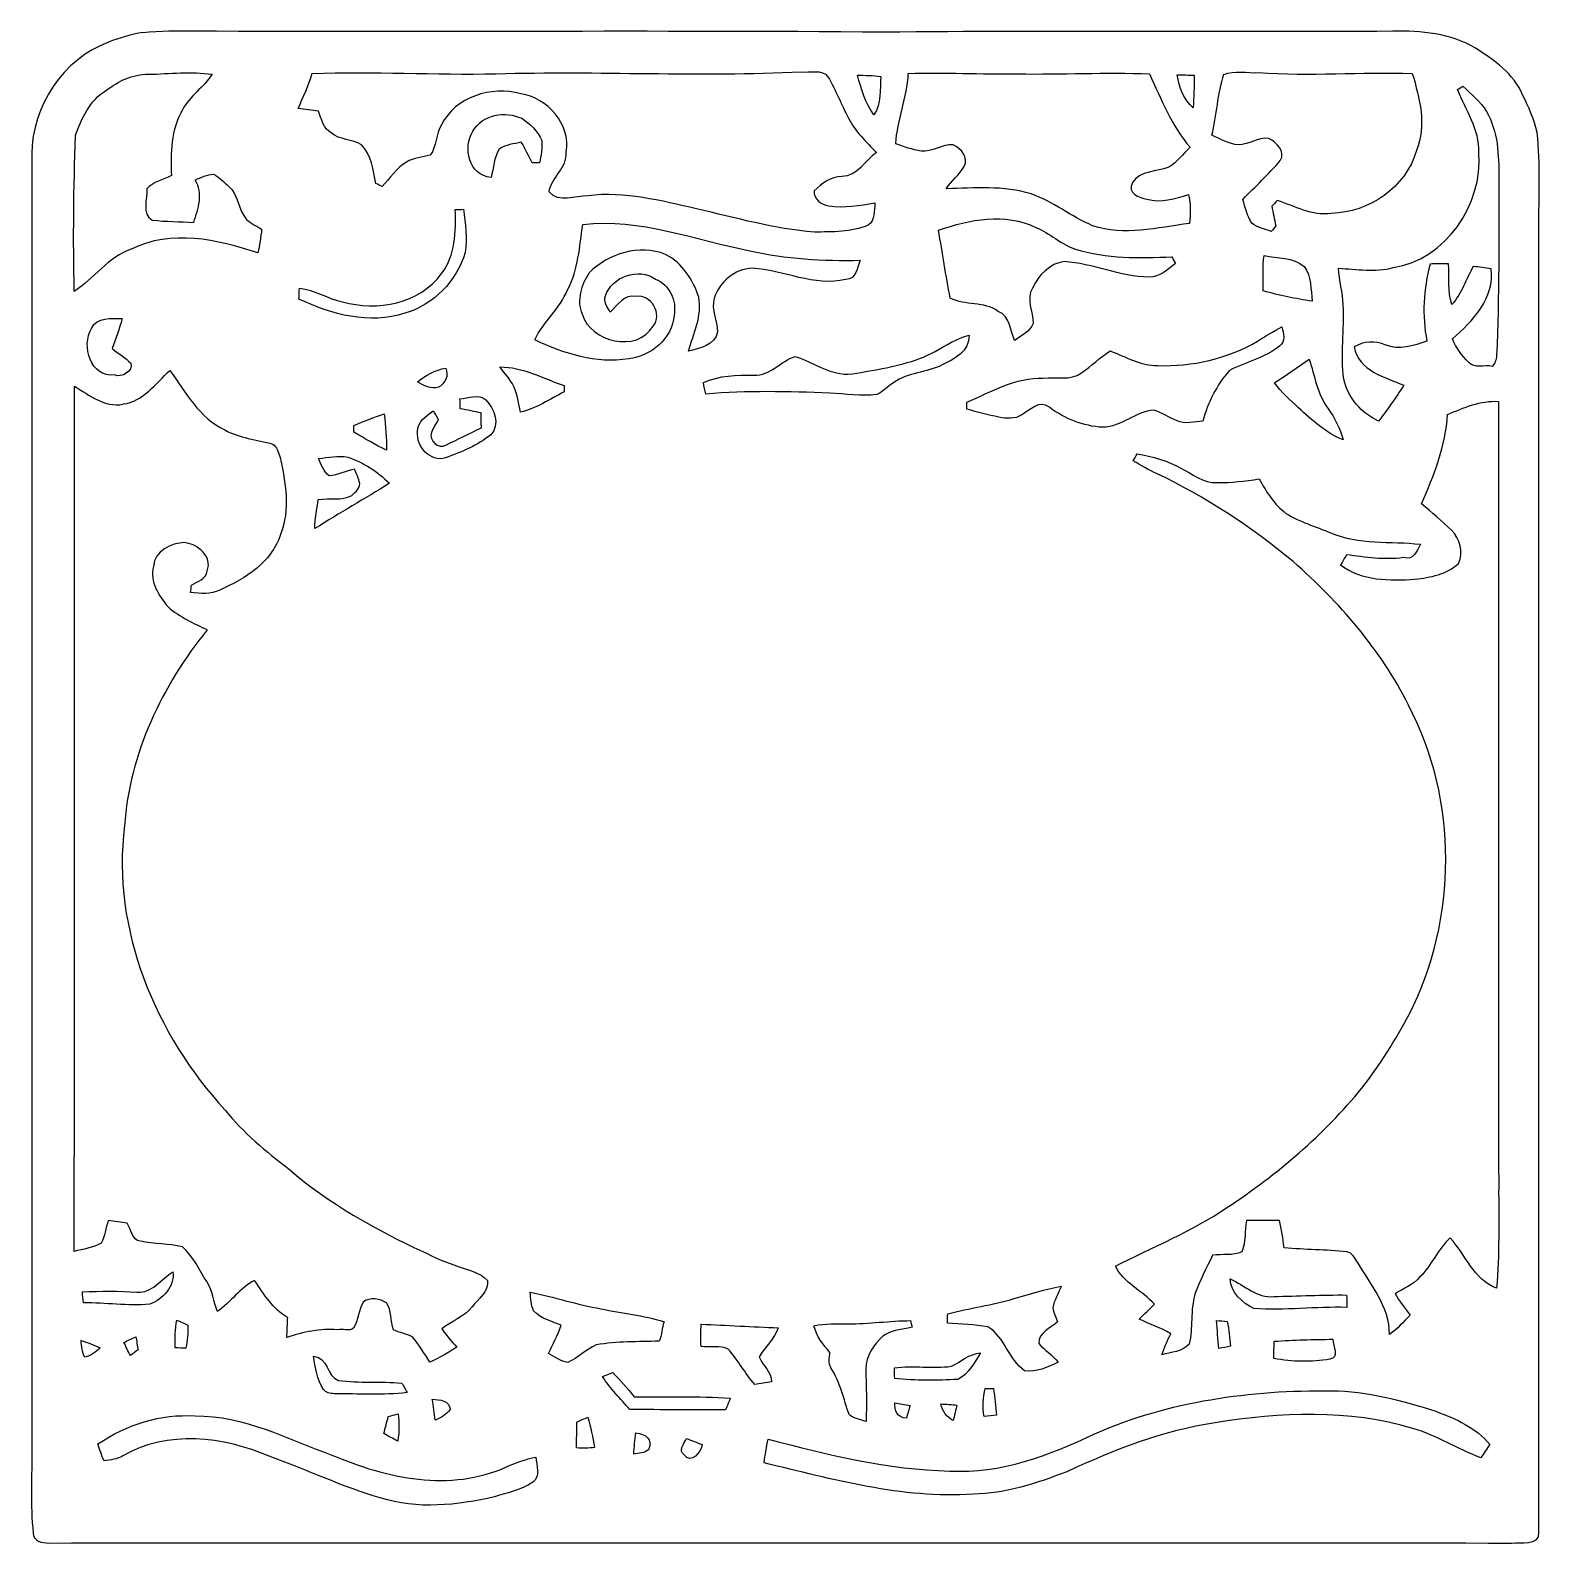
# Model space of a CAD drawing. Header units: centimetres. Extents: x -12.4 to 12.7, y -13 to 12.3.
import ezdxf

# ---------------------------------------------------------------- set-up
doc = ezdxf.new("R2010")
doc.units = ezdxf.units.CM
doc.header["$MEASUREMENT"] = 0
doc.layers.add('Camada 1', color=7, linetype='Continuous')

msp = doc.modelspace()

# ---------------------------------------------------------------- linework, layer by layer
at = {"layer": 'Camada 1', "color": 250}
for points, knots in [([(-10.516, 12.221), (-10.228, 12.25), (-9.937, 12.245), (-9.648, 12.245), (-9.648, 12.245), (-5.826, 12.229), (-2.004, 12.26), (1.818, 12.229), (1.818, 12.229), (4.64, 12.257), (7.462, 12.232), (10.285, 12.244), (10.285, 12.244), (10.755, 12.255), (11.253, 12.213), (11.664, 11.961), (11.664, 11.961), (11.977, 11.771), (12.298, 11.534), (12.447, 11.188), (12.447, 11.188), (12.544, 10.986), (12.642, 10.779), (12.689, 10.559), (12.689, 10.559), (12.748, 10.028), (12.713, 9.493), (12.72, 8.961), (12.72, 8.961), (12.719, 1.728), (12.719, -5.505), (12.72, -12.737), (12.72, -12.737), (12.737, -12.973), (12.397, -12.886), (12.262, -12.912), (12.262, -12.912), (4.147, -12.91), (-3.968, -12.909), (-12.083, -12.912), (-12.083, -12.912), (-12.19, -12.915), (-12.336, -12.878), (-12.341, -12.748), (-12.341, -12.748), (-12.388, -12.275), (-12.359, -11.798), (-12.364, -11.323), (-12.364, -11.323), (-12.362, -4.15), (-12.365, 3.024), (-12.362, 10.198), (-12.362, 10.198), (-12.361, 10.998), (-11.843, 11.782), (-11.088, 12.063), (-11.088, 12.063), (-10.902, 12.134), (-10.712, 12.196), (-10.514, 12.222), (-10.514, 12.222), (-10.514, 12.222), (-10.516, 12.221), (-10.516, 12.221)], [0, 0, 0, 0, 0.058824, 0.058824, 0.058824, 0.058824, 0.117647, 0.117647, 0.117647, 0.117647, 0.176471, 0.176471, 0.176471, 0.176471, 0.235294, 0.235294, 0.235294, 0.235294, 0.294118, 0.294118, 0.294118, 0.294118, 0.352941, 0.352941, 0.352941, 0.352941, 0.411765, 0.411765, 0.411765, 0.411765, 0.470588, 0.470588, 0.470588, 0.470588, 0.529412, 0.529412, 0.529412, 0.529412, 0.588235, 0.588235, 0.588235, 0.588235, 0.647059, 0.647059, 0.647059, 0.647059, 0.705882, 0.705882, 0.705882, 0.705882, 0.764706, 0.764706, 0.764706, 0.764706, 0.823529, 0.823529, 0.823529, 0.823529, 0.882353, 0.882353, 0.882353, 0.882353, 1, 1, 1, 1]), ([(-7.697, 11.545), (-7.75, 11.34), (-7.853, 11.156), (-7.928, 10.96), (-7.928, 10.96), (-7.817, 10.943), (-7.705, 10.928), (-7.593, 10.913), (-7.593, 10.913), (-7.545, 10.783), (-7.509, 10.631), (-7.383, 10.552), (-7.383, 10.552), (-7.238, 10.432), (-7.03, 10.454), (-6.877, 10.353), (-6.877, 10.353), (-6.708, 10.188), (-6.685, 9.931), (-6.636, 9.712), (-6.636, 9.712), (-6.602, 9.695), (-6.568, 9.677), (-6.534, 9.659), (-6.534, 9.659), (-6.403, 9.799), (-6.297, 9.969), (-6.128, 10.068), (-6.128, 10.068), (-6.008, 10.141), (-5.863, 10.147), (-5.731, 10.183), (-5.731, 10.183), (-5.629, 10.331), (-5.638, 10.531), (-5.546, 10.686), (-5.546, 10.686), (-5.312, 11.159), (-4.713, 11.338), (-4.227, 11.204), (-4.227, 11.204), (-3.778, 11.136), (-3.392, 10.701), (-3.47, 10.233), (-3.47, 10.233), (-3.447, 9.967), (-3.722, 9.817), (-3.755, 9.57), (-3.755, 9.57), (-3.59, 9.377), (-3.318, 9.505), (-3.106, 9.508), (-3.106, 9.508), (-2.493, 9.584), (-1.892, 9.423), (-1.3, 9.29), (-1.3, 9.29), (-0.651, 9.138), (-0.005, 8.957), (0.662, 8.902), (0.662, 8.902), (0.96, 8.907), (1.278, 8.899), (1.558, 9.018), (1.558, 9.018), (1.671, 9.099), (1.657, 9.262), (1.669, 9.387), (1.669, 9.387), (1.414, 9.35), (1.155, 9.298), (0.897, 9.34), (0.897, 9.34), (0.775, 9.359), (0.644, 9.453), (0.657, 9.589), (0.657, 9.589), (0.78, 9.717), (0.936, 9.822), (1.118, 9.827), (1.118, 9.827), (1.375, 9.825), (1.505, 10.097), (1.692, 10.228), (1.692, 10.228), (1.525, 10.408), (1.336, 10.575), (1.23, 10.8), (1.23, 10.8), (1.109, 11.025), (1.016, 11.265), (0.887, 11.487), (0.887, 11.487), (0.791, 11.626), (0.583, 11.545), (0.447, 11.572), (0.447, 11.572), (-1.246, 11.481), (-2.941, 11.591), (-4.634, 11.536), (-4.634, 11.536), (-5.655, 11.518), (-6.676, 11.578), (-7.696, 11.544), (-7.696, 11.544), (-7.696, 11.544), (-7.697, 11.545), (-7.697, 11.545)], [0, 0, 0, 0, 0.035714, 0.035714, 0.035714, 0.035714, 0.071429, 0.071429, 0.071429, 0.071429, 0.107143, 0.107143, 0.107143, 0.107143, 0.142857, 0.142857, 0.142857, 0.142857, 0.178571, 0.178571, 0.178571, 0.178571, 0.214286, 0.214286, 0.214286, 0.214286, 0.25, 0.25, 0.25, 0.25, 0.285714, 0.285714, 0.285714, 0.285714, 0.321429, 0.321429, 0.321429, 0.321429, 0.357143, 0.357143, 0.357143, 0.357143, 0.392857, 0.392857, 0.392857, 0.392857, 0.428571, 0.428571, 0.428571, 0.428571, 0.464286, 0.464286, 0.464286, 0.464286, 0.5, 0.5, 0.5, 0.5, 0.535714, 0.535714, 0.535714, 0.535714, 0.571429, 0.571429, 0.571429, 0.571429, 0.607143, 0.607143, 0.607143, 0.607143, 0.642857, 0.642857, 0.642857, 0.642857, 0.678571, 0.678571, 0.678571, 0.678571, 0.714286, 0.714286, 0.714286, 0.714286, 0.75, 0.75, 0.75, 0.75, 0.785714, 0.785714, 0.785714, 0.785714, 0.821429, 0.821429, 0.821429, 0.821429, 0.857143, 0.857143, 0.857143, 0.857143, 0.892857, 0.892857, 0.892857, 0.892857, 0.928571, 0.928571, 0.928571, 0.928571, 1, 1, 1, 1]), ([(-10.422, 11.528), (-10.685, 11.536), (-10.925, 11.411), (-11.129, 11.256), (-11.129, 11.256), (-11.401, 11.096), (-11.538, 10.792), (-11.638, 10.508), (-11.638, 10.508), (-11.666, 9.645), (-11.676, 8.779), (-11.658, 7.916), (-11.658, 7.916), (-11.325, 8.13), (-11.093, 8.484), (-10.709, 8.62), (-10.709, 8.62), (-10.044, 8.948), (-9.273, 8.784), (-8.604, 8.555), (-8.604, 8.555), (-8.57, 8.684), (-8.551, 8.816), (-8.538, 8.949), (-8.538, 8.949), (-8.623, 9.002), (-8.714, 9.047), (-8.79, 9.112), (-8.79, 9.112), (-8.928, 9.273), (-8.921, 9.519), (-9.084, 9.662), (-9.084, 9.662), (-9.166, 9.733), (-9.243, 9.813), (-9.338, 9.868), (-9.338, 9.868), (-9.448, 9.859), (-9.548, 9.815), (-9.646, 9.769), (-9.646, 9.769), (-9.5, 9.553), (-9.596, 9.29), (-9.668, 9.064), (-9.668, 9.064), (-9.898, 9.078), (-10.13, 9.074), (-10.358, 9.103), (-10.358, 9.103), (-10.543, 9.198), (-10.436, 9.462), (-10.45, 9.621), (-10.45, 9.621), (-10.345, 9.741), (-10.178, 9.774), (-10.04, 9.843), (-10.04, 9.843), (-10.057, 10.212), (-10.051, 10.61), (-9.855, 10.937), (-9.855, 10.937), (-9.734, 11.169), (-9.502, 11.312), (-9.361, 11.529), (-9.361, 11.529), (-9.712, 11.578), (-10.068, 11.537), (-10.42, 11.528), (-10.42, 11.528), (-10.42, 11.528), (-10.422, 11.528), (-10.422, 11.528)], [0, 0, 0, 0, 0.052632, 0.052632, 0.052632, 0.052632, 0.105263, 0.105263, 0.105263, 0.105263, 0.157895, 0.157895, 0.157895, 0.157895, 0.210526, 0.210526, 0.210526, 0.210526, 0.263158, 0.263158, 0.263158, 0.263158, 0.315789, 0.315789, 0.315789, 0.315789, 0.368421, 0.368421, 0.368421, 0.368421, 0.421053, 0.421053, 0.421053, 0.421053, 0.473684, 0.473684, 0.473684, 0.473684, 0.526316, 0.526316, 0.526316, 0.526316, 0.578947, 0.578947, 0.578947, 0.578947, 0.631579, 0.631579, 0.631579, 0.631579, 0.684211, 0.684211, 0.684211, 0.684211, 0.736842, 0.736842, 0.736842, 0.736842, 0.789474, 0.789474, 0.789474, 0.789474, 0.842105, 0.842105, 0.842105, 0.842105, 0.894737, 0.894737, 0.894737, 0.894737, 1, 1, 1, 1]), ([(1.377, 11.514), (1.438, 11.284), (1.511, 11.05), (1.651, 10.854), (1.651, 10.854), (1.784, 11.04), (1.749, 11.278), (1.768, 11.492), (1.768, 11.492), (1.639, 11.51), (1.507, 11.511), (1.377, 11.515), (1.377, 11.515), (1.377, 11.515), (1.377, 11.514), (1.377, 11.514)], [0, 0, 0, 0, 0.2, 0.2, 0.2, 0.2, 0.4, 0.4, 0.4, 0.4, 0.6, 0.6, 0.6, 0.6, 1, 1, 1, 1]), ([(2.224, 11.543), (2.205, 11.143), (2.04, 10.769), (2.014, 10.372), (2.014, 10.372), (2.152, 10.325), (2.29, 10.27), (2.436, 10.251), (2.436, 10.251), (2.623, 10.232), (2.788, 10.368), (2.973, 10.354), (2.973, 10.354), (3.101, 10.297), (3.233, 10.136), (3.154, 9.994), (3.154, 9.994), (3.069, 9.859), (2.946, 9.754), (2.852, 9.625), (2.852, 9.625), (3.325, 9.636), (3.808, 9.68), (4.268, 9.538), (4.268, 9.538), (4.634, 9.413), (4.937, 9.157), (5.292, 9.009), (5.292, 9.009), (5.813, 8.824), (6.373, 8.982), (6.903, 9.045), (6.903, 9.045), (6.923, 9.207), (6.922, 9.371), (6.887, 9.53), (6.887, 9.53), (6.665, 9.457), (6.429, 9.38), (6.194, 9.452), (6.194, 9.452), (6.074, 9.47), (5.854, 9.547), (5.957, 9.726), (5.957, 9.726), (6.088, 9.938), (6.355, 9.899), (6.557, 9.981), (6.557, 9.981), (6.7, 10.061), (6.792, 10.205), (6.912, 10.314), (6.912, 10.314), (6.605, 10.672), (6.433, 11.114), (6.237, 11.536), (6.237, 11.536), (5.506, 11.564), (4.775, 11.524), (4.044, 11.535), (4.044, 11.535), (3.437, 11.528), (2.83, 11.561), (2.223, 11.542), (2.223, 11.542), (2.223, 11.542), (2.224, 11.543), (2.224, 11.543)], [0, 0, 0, 0, 0.055556, 0.055556, 0.055556, 0.055556, 0.111111, 0.111111, 0.111111, 0.111111, 0.166667, 0.166667, 0.166667, 0.166667, 0.222222, 0.222222, 0.222222, 0.222222, 0.277778, 0.277778, 0.277778, 0.277778, 0.333333, 0.333333, 0.333333, 0.333333, 0.388889, 0.388889, 0.388889, 0.388889, 0.444444, 0.444444, 0.444444, 0.444444, 0.5, 0.5, 0.5, 0.5, 0.555556, 0.555556, 0.555556, 0.555556, 0.611111, 0.611111, 0.611111, 0.611111, 0.666667, 0.666667, 0.666667, 0.666667, 0.722222, 0.722222, 0.722222, 0.722222, 0.777778, 0.777778, 0.777778, 0.777778, 0.833333, 0.833333, 0.833333, 0.833333, 0.888889, 0.888889, 0.888889, 0.888889, 1, 1, 1, 1]), ([(6.699, 11.518), (6.733, 11.314), (6.804, 11.108), (6.964, 10.969), (6.964, 10.969), (6.976, 11.15), (6.981, 11.331), (6.981, 11.512), (6.981, 11.512), (6.887, 11.517), (6.793, 11.519), (6.699, 11.519), (6.699, 11.519), (6.699, 11.519), (6.699, 11.518), (6.699, 11.518)], [0, 0, 0, 0, 0.2, 0.2, 0.2, 0.2, 0.4, 0.4, 0.4, 0.4, 0.6, 0.6, 0.6, 0.6, 1, 1, 1, 1]), ([(7.474, 11.529), (7.375, 11.201), (7.353, 10.849), (7.278, 10.513), (7.278, 10.513), (7.42, 10.451), (7.56, 10.369), (7.717, 10.352), (7.717, 10.352), (7.892, 10.357), (8.042, 10.485), (8.224, 10.46), (8.224, 10.46), (8.351, 10.393), (8.51, 10.253), (8.413, 10.093), (8.413, 10.093), (8.223, 9.862), (7.999, 9.662), (7.791, 9.447), (7.791, 9.447), (7.834, 9.314), (7.859, 9.167), (7.943, 9.05), (7.943, 9.05), (8.034, 8.976), (8.155, 8.953), (8.263, 8.912), (8.263, 8.912), (8.289, 8.943), (8.315, 8.975), (8.341, 9.006), (8.341, 9.006), (8.317, 9.116), (8.293, 9.225), (8.272, 9.335), (8.272, 9.335), (8.302, 9.366), (8.332, 9.396), (8.362, 9.427), (8.362, 9.427), (8.657, 9.336), (8.943, 9.166), (9.263, 9.214), (9.263, 9.214), (9.892, 9.225), (10.503, 9.649), (10.683, 10.26), (10.683, 10.26), (10.853, 10.679), (10.733, 11.129), (10.612, 11.541), (10.612, 11.541), (9.759, 11.571), (8.906, 11.497), (8.053, 11.556), (8.053, 11.556), (7.861, 11.548), (7.658, 11.595), (7.473, 11.527), (7.473, 11.527), (7.473, 11.527), (7.474, 11.529), (7.474, 11.529)], [0, 0, 0, 0, 0.058824, 0.058824, 0.058824, 0.058824, 0.117647, 0.117647, 0.117647, 0.117647, 0.176471, 0.176471, 0.176471, 0.176471, 0.235294, 0.235294, 0.235294, 0.235294, 0.294118, 0.294118, 0.294118, 0.294118, 0.352941, 0.352941, 0.352941, 0.352941, 0.411765, 0.411765, 0.411765, 0.411765, 0.470588, 0.470588, 0.470588, 0.470588, 0.529412, 0.529412, 0.529412, 0.529412, 0.588235, 0.588235, 0.588235, 0.588235, 0.647059, 0.647059, 0.647059, 0.647059, 0.705882, 0.705882, 0.705882, 0.705882, 0.764706, 0.764706, 0.764706, 0.764706, 0.823529, 0.823529, 0.823529, 0.823529, 0.882353, 0.882353, 0.882353, 0.882353, 1, 1, 1, 1]), ([(11.365, 11.276), (11.498, 10.931), (11.733, 10.612), (11.72, 10.226), (11.72, 10.226), (11.788, 9.364), (11.172, 8.447), (10.293, 8.313), (10.293, 8.313), (9.995, 8.23), (9.688, 8.288), (9.386, 8.3), (9.386, 8.3), (9.391, 8.094), (9.457, 7.896), (9.46, 7.69), (9.46, 7.69), (9.49, 7.278), (9.407, 6.864), (9.474, 6.454), (9.474, 6.454), (9.538, 6.143), (9.767, 5.888), (10.051, 5.755), (10.051, 5.755), (10.198, 5.949), (10.337, 6.149), (10.472, 6.353), (10.472, 6.353), (10.154, 6.495), (9.716, 6.587), (9.645, 6.991), (9.645, 6.991), (9.803, 7.084), (9.99, 7.1), (10.161, 7.027), (10.161, 7.027), (10.386, 6.92), (10.634, 7.016), (10.854, 7.088), (10.854, 7.088), (10.773, 7.513), (10.793, 7.954), (10.909, 8.371), (10.909, 8.371), (11.01, 8.375), (11.112, 8.377), (11.213, 8.374), (11.213, 8.374), (11.235, 8.148), (11.192, 7.915), (11.272, 7.698), (11.272, 7.698), (11.436, 7.881), (11.505, 8.122), (11.627, 8.331), (11.627, 8.331), (11.724, 8.319), (11.825, 8.305), (11.923, 8.292), (11.923, 8.292), (11.992, 7.803), (11.61, 7.421), (11.279, 7.124), (11.279, 7.124), (11.343, 6.977), (11.439, 6.847), (11.551, 6.734), (11.551, 6.734), (11.643, 6.622), (11.818, 6.696), (11.939, 6.668), (11.939, 6.668), (11.985, 6.715), (12.012, 6.778), (12.015, 6.844), (12.015, 6.844), (12.055, 7.832), (12.056, 8.821), (12.053, 9.809), (12.053, 9.809), (12.049, 10.18), (12.042, 10.581), (11.845, 10.908), (11.845, 10.908), (11.747, 11.076), (11.593, 11.199), (11.454, 11.331), (11.454, 11.331), (11.432, 11.318), (11.387, 11.29), (11.365, 11.277), (11.365, 11.277), (11.365, 11.277), (11.365, 11.276), (11.365, 11.276)], [0, 0, 0, 0, 0.04, 0.04, 0.04, 0.04, 0.08, 0.08, 0.08, 0.08, 0.12, 0.12, 0.12, 0.12, 0.16, 0.16, 0.16, 0.16, 0.2, 0.2, 0.2, 0.2, 0.24, 0.24, 0.24, 0.24, 0.28, 0.28, 0.28, 0.28, 0.32, 0.32, 0.32, 0.32, 0.36, 0.36, 0.36, 0.36, 0.4, 0.4, 0.4, 0.4, 0.44, 0.44, 0.44, 0.44, 0.48, 0.48, 0.48, 0.48, 0.52, 0.52, 0.52, 0.52, 0.56, 0.56, 0.56, 0.56, 0.6, 0.6, 0.6, 0.6, 0.64, 0.64, 0.64, 0.64, 0.68, 0.68, 0.68, 0.68, 0.72, 0.72, 0.72, 0.72, 0.76, 0.76, 0.76, 0.76, 0.8, 0.8, 0.8, 0.8, 0.84, 0.84, 0.84, 0.84, 0.88, 0.88, 0.88, 0.88, 0.92, 0.92, 0.92, 0.92, 1, 1, 1, 1]), ([(-5.021, 10.583), (-5.192, 10.307), (-5.092, 9.842), (-4.721, 9.811), (-4.721, 9.811), (-4.675, 9.968), (-4.677, 10.146), (-4.583, 10.284), (-4.583, 10.284), (-4.477, 10.361), (-4.338, 10.366), (-4.217, 10.4), (-4.217, 10.4), (-4.153, 10.288), (-4.096, 10.172), (-4.038, 10.057), (-4.038, 10.057), (-4.007, 10.056), (-3.947, 10.055), (-3.916, 10.053), (-3.916, 10.053), (-3.887, 10.176), (-3.867, 10.301), (-3.874, 10.428), (-3.874, 10.428), (-3.951, 10.575), (-4.064, 10.711), (-4.209, 10.796), (-4.209, 10.796), (-4.479, 10.919), (-4.871, 10.865), (-5.021, 10.582), (-5.021, 10.582), (-5.021, 10.582), (-5.021, 10.583), (-5.021, 10.583)], [0, 0, 0, 0, 0.1, 0.1, 0.1, 0.1, 0.2, 0.2, 0.2, 0.2, 0.3, 0.3, 0.3, 0.3, 0.4, 0.4, 0.4, 0.4, 0.5, 0.5, 0.5, 0.5, 0.6, 0.6, 0.6, 0.6, 0.7, 0.7, 0.7, 0.7, 0.8, 0.8, 0.8, 0.8, 1, 1, 1, 1]), ([(-5.317, 9.275), (-5.303, 8.913), (-5.315, 8.511), (-5.543, 8.211), (-5.543, 8.211), (-5.911, 7.71), (-6.617, 7.578), (-7.191, 7.743), (-7.191, 7.743), (-7.44, 7.791), (-7.657, 7.941), (-7.91, 7.969), (-7.91, 7.969), (-7.913, 7.909), (-7.916, 7.849), (-7.918, 7.788), (-7.918, 7.788), (-7.374, 7.528), (-6.747, 7.361), (-6.153, 7.554), (-6.153, 7.554), (-5.675, 7.69), (-5.293, 8.088), (-5.152, 8.561), (-5.152, 8.561), (-5.116, 8.8), (-5.142, 9.045), (-5.179, 9.282), (-5.179, 9.282), (-5.214, 9.281), (-5.282, 9.277), (-5.317, 9.276), (-5.317, 9.276), (-5.317, 9.276), (-5.317, 9.275), (-5.317, 9.275)], [0, 0, 0, 0, 0.1, 0.1, 0.1, 0.1, 0.2, 0.2, 0.2, 0.2, 0.3, 0.3, 0.3, 0.3, 0.4, 0.4, 0.4, 0.4, 0.5, 0.5, 0.5, 0.5, 0.6, 0.6, 0.6, 0.6, 0.7, 0.7, 0.7, 0.7, 0.8, 0.8, 0.8, 0.8, 1, 1, 1, 1]), ([(-3.192, 9.031), (-3.251, 8.663), (-3.267, 8.277), (-3.446, 7.941), (-3.446, 7.941), (-3.577, 7.63), (-3.849, 7.41), (-3.994, 7.109), (-3.994, 7.109), (-3.509, 6.881), (-2.972, 6.706), (-2.429, 6.793), (-2.429, 6.793), (-2.06, 6.839), (-1.704, 7.129), (-1.675, 7.517), (-1.675, 7.517), (-1.627, 7.76), (-1.749, 8.029), (-1.985, 8.121), (-1.985, 8.121), (-2.263, 8.319), (-2.711, 8.161), (-2.817, 7.843), (-2.817, 7.843), (-2.858, 7.744), (-2.782, 7.653), (-2.737, 7.571), (-2.737, 7.571), (-2.616, 7.686), (-2.508, 7.871), (-2.308, 7.829), (-2.308, 7.829), (-2.064, 7.881), (-1.853, 7.526), (-2.025, 7.337), (-2.025, 7.337), (-2.294, 6.885), (-3.059, 7.072), (-3.206, 7.54), (-3.206, 7.54), (-3.304, 7.767), (-3.216, 8.029), (-3.087, 8.225), (-3.087, 8.225), (-2.764, 8.547), (-2.256, 8.707), (-1.817, 8.532), (-1.817, 8.532), (-1.537, 8.389), (-1.358, 8.109), (-1.263, 7.819), (-1.263, 7.819), (-1.203, 7.504), (-1.353, 7.215), (-1.434, 6.921), (-1.434, 6.921), (-1.254, 6.966), (-0.986, 7.017), (-0.952, 7.243), (-0.952, 7.243), (-0.958, 7.43), (-1.062, 7.61), (-1.006, 7.8), (-1.006, 7.8), (-0.919, 8.071), (-0.668, 8.291), (-0.375, 8.301), (-0.375, 8.301), (0.149, 8.272), (0.655, 7.987), (1.185, 8.115), (1.185, 8.115), (1.362, 8.119), (1.371, 8.312), (1.422, 8.435), (1.422, 8.435), (0.806, 8.418), (0.187, 8.455), (-0.415, 8.593), (-0.415, 8.593), (-1.333, 8.767), (-2.242, 9.143), (-3.191, 9.03), (-3.191, 9.03), (-3.191, 9.03), (-3.192, 9.031), (-3.192, 9.031)], [0, 0, 0, 0, 0.043478, 0.043478, 0.043478, 0.043478, 0.086957, 0.086957, 0.086957, 0.086957, 0.130435, 0.130435, 0.130435, 0.130435, 0.173913, 0.173913, 0.173913, 0.173913, 0.217391, 0.217391, 0.217391, 0.217391, 0.26087, 0.26087, 0.26087, 0.26087, 0.304348, 0.304348, 0.304348, 0.304348, 0.347826, 0.347826, 0.347826, 0.347826, 0.391304, 0.391304, 0.391304, 0.391304, 0.434783, 0.434783, 0.434783, 0.434783, 0.478261, 0.478261, 0.478261, 0.478261, 0.521739, 0.521739, 0.521739, 0.521739, 0.565217, 0.565217, 0.565217, 0.565217, 0.608696, 0.608696, 0.608696, 0.608696, 0.652174, 0.652174, 0.652174, 0.652174, 0.695652, 0.695652, 0.695652, 0.695652, 0.73913, 0.73913, 0.73913, 0.73913, 0.782609, 0.782609, 0.782609, 0.782609, 0.826087, 0.826087, 0.826087, 0.826087, 0.869565, 0.869565, 0.869565, 0.869565, 0.913043, 0.913043, 0.913043, 0.913043, 1, 1, 1, 1]), ([(2.728, 8.933), (2.789, 8.556), (2.85, 8.179), (2.922, 7.804), (2.922, 7.804), (3.17, 7.673), (3.484, 7.755), (3.721, 7.583), (3.721, 7.583), (3.915, 7.503), (3.918, 7.267), (3.992, 7.099), (3.992, 7.099), (4.103, 7.18), (4.251, 7.247), (4.302, 7.384), (4.302, 7.384), (4.299, 7.579), (4.181, 7.788), (4.291, 7.972), (4.291, 7.972), (4.391, 8.182), (4.575, 8.385), (4.819, 8.411), (4.819, 8.411), (5.3, 8.386), (5.744, 8.153), (6.229, 8.153), (6.229, 8.153), (6.406, 8.153), (6.541, 8.275), (6.668, 8.38), (6.668, 8.38), (6.648, 8.417), (6.628, 8.454), (6.609, 8.492), (6.609, 8.492), (6.074, 8.468), (5.523, 8.459), (5.006, 8.62), (5.006, 8.62), (4.764, 8.696), (4.581, 8.887), (4.347, 8.979), (4.347, 8.979), (3.835, 9.229), (3.241, 9.118), (2.728, 8.932), (2.728, 8.932), (2.728, 8.932), (2.728, 8.933), (2.728, 8.933)], [0, 0, 0, 0, 0.071429, 0.071429, 0.071429, 0.071429, 0.142857, 0.142857, 0.142857, 0.142857, 0.214286, 0.214286, 0.214286, 0.214286, 0.285714, 0.285714, 0.285714, 0.285714, 0.357143, 0.357143, 0.357143, 0.357143, 0.428571, 0.428571, 0.428571, 0.428571, 0.5, 0.5, 0.5, 0.5, 0.571429, 0.571429, 0.571429, 0.571429, 0.642857, 0.642857, 0.642857, 0.642857, 0.714286, 0.714286, 0.714286, 0.714286, 0.785714, 0.785714, 0.785714, 0.785714, 0.857143, 0.857143, 0.857143, 0.857143, 1, 1, 1, 1]), ([(8.145, 8.515), (8.116, 8.32), (8.132, 8.121), (8.129, 7.924), (8.129, 7.924), (8.396, 7.848), (8.67, 7.795), (8.944, 7.751), (8.944, 7.751), (8.924, 7.946), (8.932, 8.168), (8.814, 8.332), (8.814, 8.332), (8.629, 8.485), (8.365, 8.465), (8.145, 8.515), (8.145, 8.515), (8.145, 8.515), (8.145, 8.515), (8.145, 8.515)], [0, 0, 0, 0, 0.166667, 0.166667, 0.166667, 0.166667, 0.333333, 0.333333, 0.333333, 0.333333, 0.5, 0.5, 0.5, 0.5, 0.666667, 0.666667, 0.666667, 0.666667, 1, 1, 1, 1]), ([(-11.369, 7.299), (-11.545, 7.003), (-11.388, 6.484), (-10.985, 6.525), (-10.985, 6.525), (-10.878, 6.469), (-10.664, 6.596), (-10.717, 6.721), (-10.717, 6.721), (-10.809, 6.814), (-10.922, 6.884), (-11.026, 6.963), (-11.026, 6.963), (-10.968, 7.129), (-10.903, 7.292), (-10.862, 7.464), (-10.862, 7.464), (-11.041, 7.461), (-11.28, 7.495), (-11.369, 7.3), (-11.369, 7.3), (-11.369, 7.3), (-11.369, 7.299), (-11.369, 7.299)], [0, 0, 0, 0, 0.142857, 0.142857, 0.142857, 0.142857, 0.285714, 0.285714, 0.285714, 0.285714, 0.428571, 0.428571, 0.428571, 0.428571, 0.571429, 0.571429, 0.571429, 0.571429, 0.714286, 0.714286, 0.714286, 0.714286, 1, 1, 1, 1]), ([(8.033, 7.088), (7.536, 6.791), (6.949, 6.664), (6.374, 6.681), (6.374, 6.681), (6.091, 6.682), (5.842, 6.825), (5.586, 6.924), (5.586, 6.924), (5.415, 6.816), (5.269, 6.677), (5.107, 6.559), (5.107, 6.559), (4.922, 6.423), (4.679, 6.501), (4.469, 6.474), (4.469, 6.474), (4.012, 6.484), (3.604, 6.248), (3.199, 6.07), (3.199, 6.07), (3.199, 6.041), (3.199, 5.985), (3.199, 5.957), (3.199, 5.957), (3.373, 5.9), (3.552, 5.864), (3.731, 5.823), (3.731, 5.823), (3.856, 5.798), (4.001, 5.785), (4.111, 5.862), (4.111, 5.862), (4.255, 5.935), (4.394, 6.12), (4.571, 5.988), (4.571, 5.988), (4.83, 5.795), (5.136, 5.673), (5.461, 5.654), (5.461, 5.654), (5.771, 5.66), (6.005, 5.921), (6.312, 5.937), (6.312, 5.937), (6.449, 5.903), (6.562, 5.808), (6.696, 5.763), (6.696, 5.763), (6.83, 5.697), (6.985, 5.753), (7.127, 5.755), (7.127, 5.755), (7.207, 6.067), (7.355, 6.357), (7.567, 6.599), (7.567, 6.599), (7.841, 6.74), (8.158, 6.808), (8.402, 7.005), (8.402, 7.005), (8.509, 7.083), (8.469, 7.218), (8.441, 7.325), (8.441, 7.325), (8.303, 7.251), (8.168, 7.171), (8.035, 7.089), (8.035, 7.089), (8.035, 7.089), (8.033, 7.088), (8.033, 7.088)], [0, 0, 0, 0, 0.052632, 0.052632, 0.052632, 0.052632, 0.105263, 0.105263, 0.105263, 0.105263, 0.157895, 0.157895, 0.157895, 0.157895, 0.210526, 0.210526, 0.210526, 0.210526, 0.263158, 0.263158, 0.263158, 0.263158, 0.315789, 0.315789, 0.315789, 0.315789, 0.368421, 0.368421, 0.368421, 0.368421, 0.421053, 0.421053, 0.421053, 0.421053, 0.473684, 0.473684, 0.473684, 0.473684, 0.526316, 0.526316, 0.526316, 0.526316, 0.578947, 0.578947, 0.578947, 0.578947, 0.631579, 0.631579, 0.631579, 0.631579, 0.684211, 0.684211, 0.684211, 0.684211, 0.736842, 0.736842, 0.736842, 0.736842, 0.789474, 0.789474, 0.789474, 0.789474, 0.842105, 0.842105, 0.842105, 0.842105, 0.894737, 0.894737, 0.894737, 0.894737, 1, 1, 1, 1]), ([(2.67, 6.916), (2.333, 6.733), (1.952, 6.659), (1.579, 6.592), (1.579, 6.592), (1.393, 6.566), (1.2, 6.502), (1.013, 6.568), (1.013, 6.568), (0.773, 6.615), (0.572, 6.767), (0.341, 6.833), (0.341, 6.833), (0.1, 6.76), (-0.072, 6.504), (-0.349, 6.522), (-0.349, 6.522), (-0.634, 6.529), (-0.925, 6.518), (-1.187, 6.397), (-1.187, 6.397), (-1.174, 6.334), (-1.161, 6.27), (-1.147, 6.207), (-1.147, 6.207), (-0.46, 6.265), (0.23, 6.252), (0.917, 6.221), (0.917, 6.221), (1.177, 6.211), (1.437, 6.168), (1.698, 6.198), (1.698, 6.198), (1.803, 6.247), (1.883, 6.338), (1.981, 6.398), (1.981, 6.398), (2.219, 6.569), (2.528, 6.562), (2.785, 6.691), (2.785, 6.691), (2.989, 6.793), (3.249, 6.919), (3.235, 7.185), (3.235, 7.185), (3.028, 7.137), (2.852, 7.017), (2.669, 6.915), (2.669, 6.915), (2.669, 6.915), (2.67, 6.916), (2.67, 6.916)], [0, 0, 0, 0, 0.071429, 0.071429, 0.071429, 0.071429, 0.142857, 0.142857, 0.142857, 0.142857, 0.214286, 0.214286, 0.214286, 0.214286, 0.285714, 0.285714, 0.285714, 0.285714, 0.357143, 0.357143, 0.357143, 0.357143, 0.428571, 0.428571, 0.428571, 0.428571, 0.5, 0.5, 0.5, 0.5, 0.571429, 0.571429, 0.571429, 0.571429, 0.642857, 0.642857, 0.642857, 0.642857, 0.714286, 0.714286, 0.714286, 0.714286, 0.785714, 0.785714, 0.785714, 0.785714, 0.857143, 0.857143, 0.857143, 0.857143, 1, 1, 1, 1]), ([(-10.843, 6.037), (-11.156, 5.983), (-11.405, 6.188), (-11.652, 6.338), (-11.652, 6.338), (-11.657, 1.54), (-11.645, -3.261), (-11.659, -8.059), (-11.659, -8.059), (-11.507, -8.025), (-11.349, -7.995), (-11.209, -7.924), (-11.209, -7.924), (-11.148, -7.805), (-11.13, -7.671), (-11.092, -7.545), (-11.092, -7.545), (-10.987, -7.559), (-10.882, -7.573), (-10.776, -7.589), (-10.776, -7.589), (-10.711, -7.696), (-10.699, -7.868), (-10.555, -7.891), (-10.555, -7.891), (-10.325, -7.935), (-10.087, -7.931), (-9.858, -7.983), (-9.858, -7.983), (-9.682, -8.143), (-9.576, -8.363), (-9.453, -8.563), (-9.453, -8.563), (-9.352, -8.713), (-9.339, -8.896), (-9.273, -9.06), (-9.273, -9.06), (-9.054, -8.902), (-8.897, -8.669), (-8.655, -8.543), (-8.655, -8.543), (-8.501, -8.773), (-8.354, -9.019), (-8.104, -9.159), (-8.104, -9.159), (-8.108, -9.242), (-8.115, -9.408), (-8.118, -9.491), (-8.118, -9.491), (-7.847, -9.402), (-7.563, -9.34), (-7.276, -9.365), (-7.276, -9.365), (-7.198, -9.335), (-7.083, -9.397), (-7.008, -9.338), (-7.008, -9.338), (-6.92, -9.206), (-6.932, -9.029), (-6.842, -8.899), (-6.842, -8.899), (-6.733, -8.816), (-6.569, -8.85), (-6.46, -8.915), (-6.46, -8.915), (-6.368, -9.04), (-6.405, -9.222), (-6.342, -9.362), (-6.342, -9.362), (-6.243, -9.414), (-6.129, -9.429), (-6.03, -9.483), (-6.03, -9.483), (-5.917, -9.61), (-5.833, -9.76), (-5.738, -9.9), (-5.738, -9.9), (-5.58, -9.832), (-5.431, -9.747), (-5.289, -9.652), (-5.289, -9.652), (-5.381, -9.558), (-5.465, -9.456), (-5.538, -9.346), (-5.538, -9.346), (-5.374, -9.219), (-5.169, -9.148), (-5.034, -8.983), (-5.034, -8.983), (-4.944, -8.851), (-4.754, -8.73), (-4.782, -8.546), (-4.782, -8.546), (-4.901, -8.402), (-5.101, -8.373), (-5.265, -8.309), (-5.265, -8.309), (-5.47, -8.248), (-5.664, -8.156), (-5.856, -8.062), (-5.856, -8.062), (-6.646, -7.693), (-7.42, -7.266), (-8.081, -6.692), (-8.081, -6.692), (-8.466, -6.397), (-8.841, -6.086), (-9.147, -5.708), (-9.147, -5.708), (-10.304, -4.449), (-11.038, -2.707), (-10.821, -0.979), (-10.821, -0.979), (-10.735, 0.22), (-10.198, 1.359), (-9.443, 2.283), (-9.443, 2.283), (-9.667, 2.393), (-9.898, 2.497), (-10.091, 2.66), (-10.091, 2.66), (-10.243, 2.849), (-10.413, 3.08), (-10.336, 3.34), (-10.336, 3.34), (-10.324, 3.593), (-10.042, 3.729), (-9.817, 3.736), (-9.817, 3.736), (-9.604, 3.707), (-9.351, 3.509), (-9.445, 3.263), (-9.445, 3.263), (-9.461, 3.128), (-9.608, 3.09), (-9.706, 3.028), (-9.706, 3.028), (-9.71, 2.997), (-9.716, 2.935), (-9.72, 2.903), (-9.72, 2.903), (-9.558, 2.887), (-9.386, 2.871), (-9.235, 2.945), (-9.235, 2.945), (-8.813, 3.13), (-8.37, 3.411), (-8.223, 3.872), (-8.223, 3.872), (-8.059, 4.283), (-8.141, 4.736), (-8.231, 5.154), (-8.231, 5.154), (-8.259, 5.232), (-8.279, 5.328), (-8.354, 5.374), (-8.354, 5.374), (-8.62, 5.45), (-8.905, 5.473), (-9.151, 5.61), (-9.151, 5.61), (-9.574, 5.809), (-9.805, 6.238), (-10.066, 6.601), (-10.066, 6.601), (-10.3, 6.387), (-10.506, 6.084), (-10.845, 6.042), (-10.845, 6.042), (-10.845, 6.042), (-10.843, 6.037), (-10.843, 6.037)], [0, 0, 0, 0, 0.022727, 0.022727, 0.022727, 0.022727, 0.045455, 0.045455, 0.045455, 0.045455, 0.068182, 0.068182, 0.068182, 0.068182, 0.090909, 0.090909, 0.090909, 0.090909, 0.113636, 0.113636, 0.113636, 0.113636, 0.136364, 0.136364, 0.136364, 0.136364, 0.159091, 0.159091, 0.159091, 0.159091, 0.181818, 0.181818, 0.181818, 0.181818, 0.204545, 0.204545, 0.204545, 0.204545, 0.227273, 0.227273, 0.227273, 0.227273, 0.25, 0.25, 0.25, 0.25, 0.272727, 0.272727, 0.272727, 0.272727, 0.295455, 0.295455, 0.295455, 0.295455, 0.318182, 0.318182, 0.318182, 0.318182, 0.340909, 0.340909, 0.340909, 0.340909, 0.363636, 0.363636, 0.363636, 0.363636, 0.386364, 0.386364, 0.386364, 0.386364, 0.409091, 0.409091, 0.409091, 0.409091, 0.431818, 0.431818, 0.431818, 0.431818, 0.454545, 0.454545, 0.454545, 0.454545, 0.477273, 0.477273, 0.477273, 0.477273, 0.5, 0.5, 0.5, 0.5, 0.522727, 0.522727, 0.522727, 0.522727, 0.545455, 0.545455, 0.545455, 0.545455, 0.568182, 0.568182, 0.568182, 0.568182, 0.590909, 0.590909, 0.590909, 0.590909, 0.613636, 0.613636, 0.613636, 0.613636, 0.636364, 0.636364, 0.636364, 0.636364, 0.659091, 0.659091, 0.659091, 0.659091, 0.681818, 0.681818, 0.681818, 0.681818, 0.704545, 0.704545, 0.704545, 0.704545, 0.727273, 0.727273, 0.727273, 0.727273, 0.75, 0.75, 0.75, 0.75, 0.772727, 0.772727, 0.772727, 0.772727, 0.795455, 0.795455, 0.795455, 0.795455, 0.818182, 0.818182, 0.818182, 0.818182, 0.840909, 0.840909, 0.840909, 0.840909, 0.863636, 0.863636, 0.863636, 0.863636, 0.886364, 0.886364, 0.886364, 0.886364, 0.909091, 0.909091, 0.909091, 0.909091, 0.931818, 0.931818, 0.931818, 0.931818, 0.954545, 0.954545, 0.954545, 0.954545, 1, 1, 1, 1]), ([(-5.946, 6.408), (-5.84, 6.349), (-5.726, 6.287), (-5.597, 6.32), (-5.597, 6.32), (-5.482, 6.374), (-5.42, 6.521), (-5.474, 6.639), (-5.474, 6.639), (-5.651, 6.613), (-5.808, 6.517), (-5.946, 6.408), (-5.946, 6.408), (-5.946, 6.408), (-5.946, 6.408), (-5.946, 6.408)], [0, 0, 0, 0, 0.2, 0.2, 0.2, 0.2, 0.4, 0.4, 0.4, 0.4, 0.6, 0.6, 0.6, 0.6, 1, 1, 1, 1]), ([(-4.573, 6.658), (-4.495, 6.549), (-4.398, 6.453), (-4.339, 6.331), (-4.339, 6.331), (-4.282, 6.195), (-4.264, 6.048), (-4.23, 5.905), (-4.23, 5.905), (-3.967, 5.968), (-3.742, 6.122), (-3.504, 6.243), (-3.504, 6.243), (-3.504, 6.269), (-3.504, 6.322), (-3.504, 6.349), (-3.504, 6.349), (-3.855, 6.465), (-4.194, 6.665), (-4.573, 6.658), (-4.573, 6.658), (-4.573, 6.658), (-4.573, 6.658), (-4.573, 6.658)], [0, 0, 0, 0, 0.142857, 0.142857, 0.142857, 0.142857, 0.285714, 0.285714, 0.285714, 0.285714, 0.428571, 0.428571, 0.428571, 0.428571, 0.571429, 0.571429, 0.571429, 0.571429, 0.714286, 0.714286, 0.714286, 0.714286, 1, 1, 1, 1]), ([(8.317, 6.394), (8.429, 6.235), (8.578, 6.11), (8.719, 5.978), (8.719, 5.978), (8.943, 5.772), (9.175, 5.56), (9.461, 5.444), (9.461, 5.444), (9.413, 5.636), (9.32, 5.811), (9.205, 5.97), (9.205, 5.97), (9.032, 6.211), (8.985, 6.512), (8.897, 6.788), (8.897, 6.788), (8.704, 6.655), (8.512, 6.522), (8.318, 6.393), (8.318, 6.393), (8.318, 6.393), (8.317, 6.394), (8.317, 6.394)], [0, 0, 0, 0, 0.142857, 0.142857, 0.142857, 0.142857, 0.285714, 0.285714, 0.285714, 0.285714, 0.428571, 0.428571, 0.428571, 0.428571, 0.571429, 0.571429, 0.571429, 0.571429, 0.714286, 0.714286, 0.714286, 0.714286, 1, 1, 1, 1]), ([(-5.238, 6.127), (-5.236, 6.073), (-5.234, 6.018), (-5.232, 5.964), (-5.232, 5.964), (-5.116, 5.94), (-5, 5.917), (-4.883, 5.893), (-4.883, 5.893), (-4.883, 5.832), (-4.882, 5.708), (-4.882, 5.647), (-4.882, 5.647), (-5.08, 5.552), (-5.275, 5.453), (-5.472, 5.357), (-5.472, 5.357), (-5.597, 5.285), (-5.764, 5.436), (-5.711, 5.567), (-5.711, 5.567), (-5.683, 5.644), (-5.638, 5.713), (-5.598, 5.784), (-5.598, 5.784), (-5.626, 5.831), (-5.653, 5.879), (-5.681, 5.926), (-5.681, 5.926), (-5.803, 5.848), (-5.949, 5.741), (-5.942, 5.58), (-5.942, 5.58), (-5.973, 5.336), (-5.727, 5.062), (-5.476, 5.148), (-5.476, 5.148), (-5.21, 5.239), (-4.949, 5.356), (-4.724, 5.527), (-4.724, 5.527), (-4.567, 5.7), (-4.66, 5.967), (-4.809, 6.111), (-4.809, 6.111), (-4.928, 6.217), (-5.098, 6.136), (-5.238, 6.128), (-5.238, 6.128), (-5.238, 6.128), (-5.238, 6.127), (-5.238, 6.127)], [0, 0, 0, 0, 0.071429, 0.071429, 0.071429, 0.071429, 0.142857, 0.142857, 0.142857, 0.142857, 0.214286, 0.214286, 0.214286, 0.214286, 0.285714, 0.285714, 0.285714, 0.285714, 0.357143, 0.357143, 0.357143, 0.357143, 0.428571, 0.428571, 0.428571, 0.428571, 0.5, 0.5, 0.5, 0.5, 0.571429, 0.571429, 0.571429, 0.571429, 0.642857, 0.642857, 0.642857, 0.642857, 0.714286, 0.714286, 0.714286, 0.714286, 0.785714, 0.785714, 0.785714, 0.785714, 0.857143, 0.857143, 0.857143, 0.857143, 1, 1, 1, 1]), ([(11.2, 5.87), (11.167, 5.346), (10.971, 4.858), (10.767, 4.381), (10.767, 4.381), (10.935, 4.237), (11.104, 4.096), (11.263, 3.941), (11.263, 3.941), (11.405, 3.803), (11.47, 3.571), (11.38, 3.39), (11.38, 3.39), (11.191, 3.204), (10.908, 3.156), (10.655, 3.126), (10.655, 3.126), (10.236, 3.1), (9.769, 3.094), (9.419, 3.364), (9.419, 3.364), (9.451, 3.421), (9.484, 3.477), (9.516, 3.533), (9.516, 3.533), (9.83, 3.492), (10.148, 3.441), (10.466, 3.485), (10.466, 3.485), (10.639, 3.434), (10.689, 3.599), (10.748, 3.707), (10.748, 3.707), (10.25, 3.765), (9.721, 3.696), (9.249, 3.899), (9.249, 3.899), (9, 4.002), (8.74, 4.081), (8.509, 4.222), (8.509, 4.222), (8.31, 4.368), (8.184, 4.586), (8.061, 4.795), (8.061, 4.795), (7.829, 4.76), (7.595, 4.731), (7.36, 4.736), (7.36, 4.736), (7.13, 4.717), (6.951, 4.879), (6.76, 4.974), (6.76, 4.974), (6.535, 5.1), (6.285, 5.173), (6.031, 5.211), (6.031, 5.211), (6.015, 5.182), (5.983, 5.126), (5.967, 5.097), (5.967, 5.097), (6.091, 5.017), (6.223, 4.95), (6.355, 4.885), (6.355, 4.885), (7.171, 4.497), (7.931, 3.996), (8.628, 3.421), (8.628, 3.421), (9.395, 2.74), (10.089, 1.956), (10.547, 1.032), (10.547, 1.032), (11.383, -0.551), (11.364, -2.525), (10.561, -4.117), (10.561, -4.117), (10.329, -4.544), (10.072, -4.959), (9.773, -5.342), (9.773, -5.342), (9.138, -6.119), (8.366, -6.78), (7.527, -7.328), (7.527, -7.328), (6.947, -7.724), (6.294, -7.989), (5.67, -8.304), (5.67, -8.304), (5.811, -8.586), (6.116, -8.714), (6.321, -8.938), (6.321, -8.938), (6.237, -9.022), (6.15, -9.103), (6.066, -9.187), (6.066, -9.187), (6.24, -9.271), (6.426, -9.33), (6.592, -9.43), (6.592, -9.43), (6.537, -9.545), (6.483, -9.66), (6.443, -9.781), (6.443, -9.781), (6.592, -9.735), (6.791, -9.732), (6.9, -9.601), (6.9, -9.601), (6.961, -9.33), (6.916, -9.039), (6.995, -8.771), (6.995, -8.771), (7.074, -8.547), (7.187, -8.336), (7.289, -8.122), (7.289, -8.122), (7.448, -8.1), (7.629, -8.138), (7.773, -8.064), (7.773, -8.064), (7.845, -7.903), (7.821, -7.717), (7.851, -7.546), (7.851, -7.546), (7.988, -7.546), (8.262, -7.545), (8.399, -7.545), (8.399, -7.545), (8.439, -7.694), (8.458, -7.846), (8.478, -7.999), (8.478, -7.999), (8.825, -8.036), (9.176, -8.026), (9.523, -8.067), (9.523, -8.067), (9.614, -8.08), (9.652, -8.174), (9.7, -8.241), (9.7, -8.241), (9.927, -8.615), (10.23, -8.98), (10.233, -9.442), (10.233, -9.442), (10.36, -9.349), (10.469, -9.233), (10.576, -9.118), (10.576, -9.118), (10.487, -9.004), (10.397, -8.89), (10.324, -8.766), (10.324, -8.766), (10.463, -8.678), (10.622, -8.616), (10.734, -8.491), (10.734, -8.491), (10.93, -8.292), (11.038, -8.024), (11.243, -7.833), (11.243, -7.833), (11.496, -8.111), (11.634, -8.53), (12.013, -8.672), (12.013, -8.672), (12.065, -8.111), (12.047, -7.547), (12.049, -6.984), (12.049, -6.984), (12.047, -2.628), (12.05, 1.728), (12.047, 6.084), (12.047, 6.084), (11.747, 6.105), (11.467, 5.98), (11.197, 5.867), (11.197, 5.867), (11.197, 5.867), (11.2, 5.87), (11.2, 5.87)], [0, 0, 0, 0, 0.021739, 0.021739, 0.021739, 0.021739, 0.043478, 0.043478, 0.043478, 0.043478, 0.065217, 0.065217, 0.065217, 0.065217, 0.086957, 0.086957, 0.086957, 0.086957, 0.108696, 0.108696, 0.108696, 0.108696, 0.130435, 0.130435, 0.130435, 0.130435, 0.152174, 0.152174, 0.152174, 0.152174, 0.173913, 0.173913, 0.173913, 0.173913, 0.195652, 0.195652, 0.195652, 0.195652, 0.217391, 0.217391, 0.217391, 0.217391, 0.23913, 0.23913, 0.23913, 0.23913, 0.26087, 0.26087, 0.26087, 0.26087, 0.282609, 0.282609, 0.282609, 0.282609, 0.304348, 0.304348, 0.304348, 0.304348, 0.326087, 0.326087, 0.326087, 0.326087, 0.347826, 0.347826, 0.347826, 0.347826, 0.369565, 0.369565, 0.369565, 0.369565, 0.391304, 0.391304, 0.391304, 0.391304, 0.413043, 0.413043, 0.413043, 0.413043, 0.434783, 0.434783, 0.434783, 0.434783, 0.456522, 0.456522, 0.456522, 0.456522, 0.478261, 0.478261, 0.478261, 0.478261, 0.5, 0.5, 0.5, 0.5, 0.521739, 0.521739, 0.521739, 0.521739, 0.543478, 0.543478, 0.543478, 0.543478, 0.565217, 0.565217, 0.565217, 0.565217, 0.586957, 0.586957, 0.586957, 0.586957, 0.608696, 0.608696, 0.608696, 0.608696, 0.630435, 0.630435, 0.630435, 0.630435, 0.652174, 0.652174, 0.652174, 0.652174, 0.673913, 0.673913, 0.673913, 0.673913, 0.695652, 0.695652, 0.695652, 0.695652, 0.717391, 0.717391, 0.717391, 0.717391, 0.73913, 0.73913, 0.73913, 0.73913, 0.76087, 0.76087, 0.76087, 0.76087, 0.782609, 0.782609, 0.782609, 0.782609, 0.804348, 0.804348, 0.804348, 0.804348, 0.826087, 0.826087, 0.826087, 0.826087, 0.847826, 0.847826, 0.847826, 0.847826, 0.869565, 0.869565, 0.869565, 0.869565, 0.891304, 0.891304, 0.891304, 0.891304, 0.913043, 0.913043, 0.913043, 0.913043, 0.934783, 0.934783, 0.934783, 0.934783, 0.956522, 0.956522, 0.956522, 0.956522, 1, 1, 1, 1]), ([(-7.002, 5.686), (-7.002, 5.657), (-7.002, 5.6), (-7.002, 5.571), (-7.002, 5.571), (-6.823, 5.467), (-6.645, 5.36), (-6.458, 5.271), (-6.458, 5.271), (-6.458, 5.474), (-6.473, 5.676), (-6.499, 5.876), (-6.499, 5.876), (-6.669, 5.819), (-6.837, 5.757), (-7.002, 5.686), (-7.002, 5.686), (-7.002, 5.686), (-7.002, 5.686), (-7.002, 5.686)], [0, 0, 0, 0, 0.166667, 0.166667, 0.166667, 0.166667, 0.333333, 0.333333, 0.333333, 0.333333, 0.5, 0.5, 0.5, 0.5, 0.666667, 0.666667, 0.666667, 0.666667, 1, 1, 1, 1]), ([(-7.594, 5.134), (-7.545, 5.032), (-7.505, 4.919), (-7.415, 4.845), (-7.415, 4.845), (-7.269, 4.857), (-7.135, 4.928), (-6.991, 4.956), (-6.991, 4.956), (-6.963, 4.889), (-6.933, 4.824), (-6.913, 4.754), (-6.913, 4.754), (-6.878, 4.658), (-6.973, 4.577), (-7.039, 4.52), (-7.039, 4.52), (-7.208, 4.425), (-7.412, 4.48), (-7.597, 4.454), (-7.597, 4.454), (-7.62, 4.292), (-7.65, 4.131), (-7.653, 3.968), (-7.653, 3.968), (-7.243, 4.227), (-6.821, 4.465), (-6.411, 4.723), (-6.411, 4.723), (-6.607, 4.916), (-6.842, 5.069), (-7.102, 5.157), (-7.102, 5.157), (-7.265, 5.187), (-7.432, 5.155), (-7.594, 5.133), (-7.594, 5.133), (-7.594, 5.133), (-7.594, 5.134), (-7.594, 5.134)], [0, 0, 0, 0, 0.090909, 0.090909, 0.090909, 0.090909, 0.181818, 0.181818, 0.181818, 0.181818, 0.272727, 0.272727, 0.272727, 0.272727, 0.363636, 0.363636, 0.363636, 0.363636, 0.454545, 0.454545, 0.454545, 0.454545, 0.545455, 0.545455, 0.545455, 0.545455, 0.636364, 0.636364, 0.636364, 0.636364, 0.727273, 0.727273, 0.727273, 0.727273, 0.818182, 0.818182, 0.818182, 0.818182, 1, 1, 1, 1]), ([(-10.613, -8.736), (-10.915, -8.718), (-11.219, -8.719), (-11.522, -8.734), (-11.522, -8.734), (-11.516, -8.794), (-11.509, -8.854), (-11.503, -8.915), (-11.503, -8.915), (-11.136, -8.913), (-10.766, -8.971), (-10.401, -8.94), (-10.401, -8.94), (-10.187, -8.86), (-9.979, -8.644), (-10.016, -8.401), (-10.016, -8.401), (-10.212, -8.512), (-10.361, -8.764), (-10.614, -8.737), (-10.614, -8.737), (-10.614, -8.737), (-10.613, -8.736), (-10.613, -8.736)], [0, 0, 0, 0, 0.142857, 0.142857, 0.142857, 0.142857, 0.285714, 0.285714, 0.285714, 0.285714, 0.428571, 0.428571, 0.428571, 0.428571, 0.571429, 0.571429, 0.571429, 0.571429, 0.714286, 0.714286, 0.714286, 0.714286, 1, 1, 1, 1]), ([(7.579, -8.518), (7.591, -8.746), (7.781, -8.916), (7.974, -9.011), (7.974, -9.011), (8.489, -9.046), (9.005, -8.977), (9.521, -8.991), (9.521, -8.991), (9.521, -8.922), (9.52, -8.853), (9.518, -8.785), (9.518, -8.785), (9.114, -8.782), (8.711, -8.8), (8.308, -8.811), (8.308, -8.811), (8.026, -8.841), (7.821, -8.62), (7.58, -8.518), (7.58, -8.518), (7.58, -8.518), (7.579, -8.518), (7.579, -8.518)], [0, 0, 0, 0, 0.142857, 0.142857, 0.142857, 0.142857, 0.285714, 0.285714, 0.285714, 0.285714, 0.428571, 0.428571, 0.428571, 0.428571, 0.571429, 0.571429, 0.571429, 0.571429, 0.714286, 0.714286, 0.714286, 0.714286, 1, 1, 1, 1]), ([(-4.069, -8.74), (-4.061, -8.843), (-4.059, -8.952), (-4.012, -9.047), (-4.012, -9.047), (-3.898, -9.185), (-3.712, -9.218), (-3.555, -9.288), (-3.555, -9.288), (-3.606, -9.453), (-3.69, -9.603), (-3.763, -9.759), (-3.763, -9.759), (-3.658, -9.812), (-3.559, -9.889), (-3.441, -9.909), (-3.441, -9.909), (-3.275, -9.825), (-3.135, -9.696), (-2.969, -9.615), (-2.969, -9.615), (-2.624, -9.552), (-2.274, -9.569), (-1.925, -9.551), (-1.925, -9.551), (-1.871, -9.455), (-1.879, -9.329), (-1.841, -9.231), (-1.841, -9.231), (-2.184, -9.124), (-2.542, -9.086), (-2.892, -9.015), (-2.892, -9.015), (-3.289, -8.944), (-3.672, -8.816), (-4.068, -8.74), (-4.068, -8.74), (-4.068, -8.74), (-4.069, -8.74), (-4.069, -8.74)], [0, 0, 0, 0, 0.090909, 0.090909, 0.090909, 0.090909, 0.181818, 0.181818, 0.181818, 0.181818, 0.272727, 0.272727, 0.272727, 0.272727, 0.363636, 0.363636, 0.363636, 0.363636, 0.454545, 0.454545, 0.454545, 0.454545, 0.545455, 0.545455, 0.545455, 0.545455, 0.636364, 0.636364, 0.636364, 0.636364, 0.727273, 0.727273, 0.727273, 0.727273, 0.818182, 0.818182, 0.818182, 0.818182, 1, 1, 1, 1]), ([(3.987, -8.843), (3.623, -8.952), (3.246, -9.003), (2.879, -9.098), (2.879, -9.098), (2.878, -9.149), (2.877, -9.201), (2.877, -9.253), (2.877, -9.253), (3.101, -9.273), (3.329, -9.271), (3.55, -9.317), (3.55, -9.317), (3.829, -9.484), (3.896, -9.86), (4.159, -10.045), (4.159, -10.045), (4.354, -10.079), (4.545, -9.985), (4.716, -9.902), (4.716, -9.902), (4.626, -9.781), (4.488, -9.707), (4.395, -9.59), (4.395, -9.59), (4.388, -9.408), (4.6, -9.337), (4.708, -9.231), (4.708, -9.231), (4.68, -9.153), (4.64, -9.079), (4.628, -8.996), (4.628, -8.996), (4.65, -8.869), (4.726, -8.759), (4.767, -8.638), (4.767, -8.638), (4.503, -8.689), (4.247, -8.774), (3.988, -8.843), (3.988, -8.843), (3.988, -8.843), (3.987, -8.843), (3.987, -8.843)], [0, 0, 0, 0, 0.083333, 0.083333, 0.083333, 0.083333, 0.166667, 0.166667, 0.166667, 0.166667, 0.25, 0.25, 0.25, 0.25, 0.333333, 0.333333, 0.333333, 0.333333, 0.416667, 0.416667, 0.416667, 0.416667, 0.5, 0.5, 0.5, 0.5, 0.583333, 0.583333, 0.583333, 0.583333, 0.666667, 0.666667, 0.666667, 0.666667, 0.75, 0.75, 0.75, 0.75, 0.833333, 0.833333, 0.833333, 0.833333, 1, 1, 1, 1]), ([(-9.95, -9.202), (-9.98, -9.355), (-9.979, -9.51), (-9.979, -9.666), (-9.979, -9.666), (-9.919, -9.667), (-9.858, -9.669), (-9.798, -9.671), (-9.798, -9.671), (-9.774, -9.544), (-9.765, -9.414), (-9.765, -9.285), (-9.765, -9.285), (-9.827, -9.257), (-9.888, -9.23), (-9.95, -9.202), (-9.95, -9.202), (-9.95, -9.202), (-9.95, -9.202), (-9.95, -9.202)], [0, 0, 0, 0, 0.166667, 0.166667, 0.166667, 0.166667, 0.333333, 0.333333, 0.333333, 0.333333, 0.5, 0.5, 0.5, 0.5, 0.666667, 0.666667, 0.666667, 0.666667, 1, 1, 1, 1]), ([(-1.224, -9.27), (-1.231, -9.394), (-1.23, -9.517), (-1.225, -9.641), (-1.225, -9.641), (-1.077, -9.659), (-0.91, -9.619), (-0.773, -9.688), (-0.773, -9.688), (-0.609, -9.869), (-0.493, -10.089), (-0.331, -10.274), (-0.331, -10.274), (-0.238, -10.258), (-0.145, -10.243), (-0.052, -10.228), (-0.052, -10.228), (-0.051, -10.058), (-0.202, -9.96), (-0.256, -9.816), (-0.256, -9.816), (-0.165, -9.644), (-0.003, -9.519), (0.059, -9.329), (0.059, -9.329), (-0.369, -9.317), (-0.796, -9.287), (-1.224, -9.27), (-1.224, -9.27), (-1.224, -9.27), (-1.224, -9.27), (-1.224, -9.27)], [0, 0, 0, 0, 0.111111, 0.111111, 0.111111, 0.111111, 0.222222, 0.222222, 0.222222, 0.222222, 0.333333, 0.333333, 0.333333, 0.333333, 0.444444, 0.444444, 0.444444, 0.444444, 0.555556, 0.555556, 0.555556, 0.555556, 0.666667, 0.666667, 0.666667, 0.666667, 0.777778, 0.777778, 0.777778, 0.777778, 1, 1, 1, 1]), ([(1.216, -9.264), (1.028, -9.267), (0.837, -9.253), (0.653, -9.297), (0.653, -9.297), (0.693, -9.472), (0.809, -9.606), (0.918, -9.743), (0.918, -9.743), (0.914, -9.826), (0.886, -9.919), (0.937, -9.995), (0.937, -9.995), (1.092, -10.233), (1.143, -10.52), (1.244, -10.781), (1.244, -10.781), (1.323, -10.843), (1.427, -10.858), (1.52, -10.891), (1.52, -10.891), (1.536, -10.599), (1.52, -10.306), (1.517, -10.015), (1.517, -10.015), (1.519, -9.802), (1.645, -9.609), (1.8, -9.471), (1.8, -9.471), (1.938, -9.363), (2.122, -9.367), (2.286, -9.322), (2.286, -9.322), (2.28, -9.294), (2.268, -9.239), (2.262, -9.212), (2.262, -9.212), (1.913, -9.213), (1.566, -9.266), (1.217, -9.265), (1.217, -9.265), (1.217, -9.265), (1.216, -9.264), (1.216, -9.264)], [0, 0, 0, 0, 0.083333, 0.083333, 0.083333, 0.083333, 0.166667, 0.166667, 0.166667, 0.166667, 0.25, 0.25, 0.25, 0.25, 0.333333, 0.333333, 0.333333, 0.333333, 0.416667, 0.416667, 0.416667, 0.416667, 0.5, 0.5, 0.5, 0.5, 0.583333, 0.583333, 0.583333, 0.583333, 0.666667, 0.666667, 0.666667, 0.666667, 0.75, 0.75, 0.75, 0.75, 0.833333, 0.833333, 0.833333, 0.833333, 1, 1, 1, 1]), ([(7.354, -9.212), (7.365, -9.365), (7.379, -9.522), (7.392, -9.676), (7.392, -9.676), (7.457, -9.663), (7.523, -9.651), (7.588, -9.638), (7.588, -9.638), (7.567, -9.5), (7.563, -9.36), (7.532, -9.225), (7.532, -9.225), (7.472, -9.217), (7.413, -9.214), (7.353, -9.212), (7.353, -9.212), (7.353, -9.212), (7.354, -9.212), (7.354, -9.212)], [0, 0, 0, 0, 0.166667, 0.166667, 0.166667, 0.166667, 0.333333, 0.333333, 0.333333, 0.333333, 0.5, 0.5, 0.5, 0.5, 0.666667, 0.666667, 0.666667, 0.666667, 1, 1, 1, 1]), ([(-11.544, -9.543), (-11.535, -9.638), (-11.531, -9.738), (-11.478, -9.821), (-11.478, -9.821), (-11.378, -9.799), (-11.299, -9.73), (-11.224, -9.665), (-11.224, -9.665), (-11.328, -9.618), (-11.436, -9.575), (-11.545, -9.543), (-11.545, -9.543), (-11.545, -9.543), (-11.544, -9.543), (-11.544, -9.543)], [0, 0, 0, 0, 0.2, 0.2, 0.2, 0.2, 0.4, 0.4, 0.4, 0.4, 0.6, 0.6, 0.6, 0.6, 1, 1, 1, 1]), ([(-10.83, -9.572), (-10.796, -9.647), (-10.761, -9.721), (-10.722, -9.794), (-10.722, -9.794), (-10.68, -9.762), (-10.638, -9.729), (-10.595, -9.697), (-10.595, -9.697), (-10.604, -9.643), (-10.622, -9.536), (-10.631, -9.483), (-10.631, -9.483), (-10.698, -9.512), (-10.764, -9.543), (-10.83, -9.573), (-10.83, -9.573), (-10.83, -9.573), (-10.83, -9.572), (-10.83, -9.572)], [0, 0, 0, 0, 0.166667, 0.166667, 0.166667, 0.166667, 0.333333, 0.333333, 0.333333, 0.333333, 0.5, 0.5, 0.5, 0.5, 0.666667, 0.666667, 0.666667, 0.666667, 1, 1, 1, 1]), ([(8.313, -9.555), (8.311, -9.626), (8.308, -9.768), (8.306, -9.839), (8.306, -9.839), (8.612, -9.904), (8.932, -9.899), (9.239, -9.855), (9.239, -9.855), (9.404, -9.826), (9.295, -9.639), (9.288, -9.522), (9.288, -9.522), (8.962, -9.525), (8.637, -9.533), (8.312, -9.556), (8.312, -9.556), (8.312, -9.556), (8.313, -9.555), (8.313, -9.555)], [0, 0, 0, 0, 0.166667, 0.166667, 0.166667, 0.166667, 0.333333, 0.333333, 0.333333, 0.333333, 0.5, 0.5, 0.5, 0.5, 0.666667, 0.666667, 0.666667, 0.666667, 1, 1, 1, 1]), ([(-7.674, -9.804), (-7.645, -9.991), (-7.619, -10.195), (-7.507, -10.355), (-7.507, -10.355), (-7.471, -10.417), (-7.395, -10.425), (-7.331, -10.427), (-7.331, -10.427), (-6.926, -10.429), (-6.521, -10.455), (-6.117, -10.41), (-6.117, -10.41), (-6.146, -10.356), (-6.172, -10.3), (-6.21, -10.252), (-6.21, -10.252), (-6.559, -10.221), (-6.912, -10.251), (-7.259, -10.209), (-7.259, -10.209), (-7.461, -10.137), (-7.429, -9.821), (-7.674, -9.805), (-7.674, -9.805), (-7.674, -9.805), (-7.674, -9.804), (-7.674, -9.804)], [0, 0, 0, 0, 0.125, 0.125, 0.125, 0.125, 0.25, 0.25, 0.25, 0.25, 0.375, 0.375, 0.375, 0.375, 0.5, 0.5, 0.5, 0.5, 0.625, 0.625, 0.625, 0.625, 0.75, 0.75, 0.75, 0.75, 1, 1, 1, 1]), ([(2.941, -9.971), (2.627, -10.015), (2.307, -9.955), (1.993, -9.996), (1.993, -9.996), (1.994, -10.056), (1.995, -10.116), (1.997, -10.177), (1.997, -10.177), (2.346, -10.207), (2.698, -10.211), (3.048, -10.19), (3.048, -10.19), (3.225, -10.099), (3.327, -9.916), (3.424, -9.749), (3.424, -9.749), (3.239, -9.761), (3.1, -9.894), (2.941, -9.971), (2.941, -9.971), (2.941, -9.971), (2.941, -9.971), (2.941, -9.971)], [0, 0, 0, 0, 0.142857, 0.142857, 0.142857, 0.142857, 0.285714, 0.285714, 0.285714, 0.285714, 0.428571, 0.428571, 0.428571, 0.428571, 0.571429, 0.571429, 0.571429, 0.571429, 0.714286, 0.714286, 0.714286, 0.714286, 1, 1, 1, 1]), ([(-2.864, -10.143), (-2.738, -10.345), (-2.566, -10.513), (-2.411, -10.692), (-2.411, -10.692), (-1.88, -10.694), (-1.349, -10.693), (-0.818, -10.695), (-0.818, -10.695), (-0.791, -10.631), (-0.765, -10.567), (-0.739, -10.503), (-0.739, -10.503), (-1.27, -10.46), (-1.804, -10.49), (-2.336, -10.477), (-2.336, -10.477), (-2.454, -10.343), (-2.571, -10.208), (-2.692, -10.076), (-2.692, -10.076), (-2.75, -10.098), (-2.807, -10.119), (-2.863, -10.142), (-2.863, -10.142), (-2.863, -10.142), (-2.864, -10.143), (-2.864, -10.143)], [0, 0, 0, 0, 0.125, 0.125, 0.125, 0.125, 0.25, 0.25, 0.25, 0.25, 0.375, 0.375, 0.375, 0.375, 0.5, 0.5, 0.5, 0.5, 0.625, 0.625, 0.625, 0.625, 0.75, 0.75, 0.75, 0.75, 1, 1, 1, 1]), ([(3.501, -10.341), (3.47, -10.494), (3.454, -10.653), (3.488, -10.808), (3.488, -10.808), (3.556, -10.8), (3.624, -10.792), (3.692, -10.784), (3.692, -10.784), (3.679, -10.635), (3.663, -10.486), (3.639, -10.339), (3.639, -10.339), (3.604, -10.34), (3.536, -10.341), (3.501, -10.341), (3.501, -10.341), (3.501, -10.341), (3.501, -10.341), (3.501, -10.341)], [0, 0, 0, 0, 0.166667, 0.166667, 0.166667, 0.166667, 0.333333, 0.333333, 0.333333, 0.333333, 0.5, 0.5, 0.5, 0.5, 0.666667, 0.666667, 0.666667, 0.666667, 1, 1, 1, 1]), ([(-5.698, -10.519), (-5.682, -10.634), (-5.666, -10.753), (-5.648, -10.869), (-5.648, -10.869), (-5.558, -10.823), (-5.463, -10.777), (-5.402, -10.693), (-5.402, -10.693), (-5.41, -10.533), (-5.576, -10.527), (-5.698, -10.519), (-5.698, -10.519), (-5.698, -10.519), (-5.698, -10.519), (-5.698, -10.519)], [0, 0, 0, 0, 0.2, 0.2, 0.2, 0.2, 0.4, 0.4, 0.4, 0.4, 0.6, 0.6, 0.6, 0.6, 1, 1, 1, 1]), ([(5.325, -11.094), (4.574, -11.455), (3.761, -11.764), (2.913, -11.714), (2.913, -11.714), (1.885, -11.694), (0.883, -11.441), (-0.106, -11.186), (-0.106, -11.186), (-0.14, -11.315), (-0.159, -11.447), (-0.175, -11.58), (-0.175, -11.58), (0.965, -11.849), (2.117, -12.181), (3.301, -12.098), (3.301, -12.098), (3.844, -12.092), (4.363, -11.918), (4.864, -11.726), (4.864, -11.726), (5.648, -11.358), (6.467, -11.042), (7.328, -10.912), (7.328, -10.912), (8.415, -10.733), (9.554, -10.686), (10.621, -11.004), (10.621, -11.004), (11.016, -11.123), (11.365, -11.354), (11.753, -11.492), (11.753, -11.492), (11.802, -11.419), (11.851, -11.346), (11.901, -11.273), (11.901, -11.273), (11.673, -10.991), (11.333, -10.846), (11.004, -10.72), (11.004, -10.72), (10.441, -10.54), (9.861, -10.385), (9.266, -10.379), (9.266, -10.379), (7.926, -10.362), (6.561, -10.552), (5.326, -11.093), (5.326, -11.093), (5.326, -11.093), (5.325, -11.094), (5.325, -11.094)], [0, 0, 0, 0, 0.071429, 0.071429, 0.071429, 0.071429, 0.142857, 0.142857, 0.142857, 0.142857, 0.214286, 0.214286, 0.214286, 0.214286, 0.285714, 0.285714, 0.285714, 0.285714, 0.357143, 0.357143, 0.357143, 0.357143, 0.428571, 0.428571, 0.428571, 0.428571, 0.5, 0.5, 0.5, 0.5, 0.571429, 0.571429, 0.571429, 0.571429, 0.642857, 0.642857, 0.642857, 0.642857, 0.714286, 0.714286, 0.714286, 0.714286, 0.785714, 0.785714, 0.785714, 0.785714, 0.857143, 0.857143, 0.857143, 0.857143, 1, 1, 1, 1]), ([(2, -10.578), (1.999, -10.703), (2.028, -10.826), (2.192, -10.837), (2.192, -10.837), (2.212, -10.765), (2.233, -10.694), (2.252, -10.623), (2.252, -10.623), (2.168, -10.607), (2.084, -10.592), (2, -10.579), (2, -10.579), (2, -10.579), (2, -10.578), (2, -10.578)], [0, 0, 0, 0, 0.2, 0.2, 0.2, 0.2, 0.4, 0.4, 0.4, 0.4, 0.6, 0.6, 0.6, 0.6, 1, 1, 1, 1]), ([(-11.265, -11.261), (-11.231, -11.354), (-11.207, -11.456), (-11.156, -11.544), (-11.156, -11.544), (-11.05, -11.533), (-10.941, -11.517), (-10.848, -11.462), (-10.848, -11.462), (-10.109, -11.029), (-9.17, -11.142), (-8.411, -11.469), (-8.411, -11.469), (-7.791, -11.689), (-7.196, -11.977), (-6.563, -12.162), (-6.563, -12.162), (-5.944, -12.358), (-5.283, -12.285), (-4.661, -12.144), (-4.661, -12.144), (-4.448, -12.073), (-4.214, -12.031), (-4.026, -11.901), (-4.026, -11.901), (-3.891, -11.801), (-3.965, -11.622), (-3.976, -11.482), (-3.976, -11.482), (-4.144, -11.518), (-4.305, -11.575), (-4.461, -11.644), (-4.461, -11.644), (-5.397, -12.069), (-6.463, -11.836), (-7.369, -11.448), (-7.369, -11.448), (-8.111, -11.184), (-8.834, -10.785), (-9.643, -10.798), (-9.643, -10.798), (-10.219, -10.757), (-10.788, -10.943), (-11.263, -11.262), (-11.263, -11.262), (-11.263, -11.262), (-11.265, -11.261), (-11.265, -11.261)], [0, 0, 0, 0, 0.076923, 0.076923, 0.076923, 0.076923, 0.153846, 0.153846, 0.153846, 0.153846, 0.230769, 0.230769, 0.230769, 0.230769, 0.307692, 0.307692, 0.307692, 0.307692, 0.384615, 0.384615, 0.384615, 0.384615, 0.461538, 0.461538, 0.461538, 0.461538, 0.538462, 0.538462, 0.538462, 0.538462, 0.615385, 0.615385, 0.615385, 0.615385, 0.692308, 0.692308, 0.692308, 0.692308, 0.769231, 0.769231, 0.769231, 0.769231, 0.846154, 0.846154, 0.846154, 0.846154, 1, 1, 1, 1]), ([(-6.43, -10.809), (-6.455, -10.902), (-6.479, -10.995), (-6.504, -11.09), (-6.504, -11.09), (-6.429, -11.134), (-6.352, -11.176), (-6.274, -11.215), (-6.274, -11.215), (-6.243, -11.066), (-6.252, -10.914), (-6.264, -10.764), (-6.264, -10.764), (-6.319, -10.778), (-6.375, -10.794), (-6.431, -10.808), (-6.431, -10.808), (-6.431, -10.808), (-6.43, -10.809), (-6.43, -10.809)], [0, 0, 0, 0, 0.166667, 0.166667, 0.166667, 0.166667, 0.333333, 0.333333, 0.333333, 0.333333, 0.5, 0.5, 0.5, 0.5, 0.666667, 0.666667, 0.666667, 0.666667, 1, 1, 1, 1]), ([(-3.294, -10.899), (-3.295, -11.007), (-3.296, -11.222), (-3.297, -11.33), (-3.297, -11.33), (-3.197, -11.336), (-3.097, -11.334), (-2.997, -11.322), (-2.997, -11.322), (-3.025, -11.152), (-3.065, -10.984), (-3.109, -10.818), (-3.109, -10.818), (-3.171, -10.844), (-3.233, -10.871), (-3.294, -10.899), (-3.294, -10.899), (-3.294, -10.899), (-3.294, -10.899), (-3.294, -10.899)], [0, 0, 0, 0, 0.166667, 0.166667, 0.166667, 0.166667, 0.333333, 0.333333, 0.333333, 0.333333, 0.5, 0.5, 0.5, 0.5, 0.666667, 0.666667, 0.666667, 0.666667, 1, 1, 1, 1]), ([(2.767, -10.598), (2.789, -10.719), (2.863, -10.817), (2.972, -10.874), (2.972, -10.874), (2.987, -10.809), (3.018, -10.681), (3.033, -10.616), (3.033, -10.616), (2.966, -10.611), (2.834, -10.602), (2.767, -10.598), (2.767, -10.598), (2.767, -10.598), (2.767, -10.598), (2.767, -10.598)], [0, 0, 0, 0, 0.2, 0.2, 0.2, 0.2, 0.4, 0.4, 0.4, 0.4, 0.6, 0.6, 0.6, 0.6, 1, 1, 1, 1]), ([(-2.312, -11.081), (-2.325, -11.201), (-2.338, -11.311), (-2.346, -11.435), (-2.346, -11.435), (-2.261, -11.42), (-2.168, -11.417), (-2.098, -11.36), (-2.098, -11.36), (-2.025, -11.177), (-2.147, -11.104), (-2.312, -11.081), (-2.312, -11.081), (-2.312, -11.081), (-2.312, -11.081), (-2.312, -11.081)], [0, 0, 0, 0, 0.2, 0.2, 0.2, 0.2, 0.4, 0.4, 0.4, 0.4, 0.6, 0.6, 0.6, 0.6, 1, 1, 1, 1]), ([(-1.47, -11.174), (-1.506, -11.259), (-1.609, -11.368), (-1.505, -11.445), (-1.505, -11.445), (-1.397, -11.607), (-1.218, -11.396), (-1.205, -11.274), (-1.205, -11.274), (-1.293, -11.239), (-1.381, -11.207), (-1.47, -11.174)], [0, 0, 0, 0, 0.25, 0.25, 0.25, 0.25, 0.5, 0.5, 0.5, 0.5, 1, 1, 1, 1])]:
    msp.add_open_spline(points, degree=3, knots=knots, dxfattribs=at)

doc.saveas('drawing.dxf')
